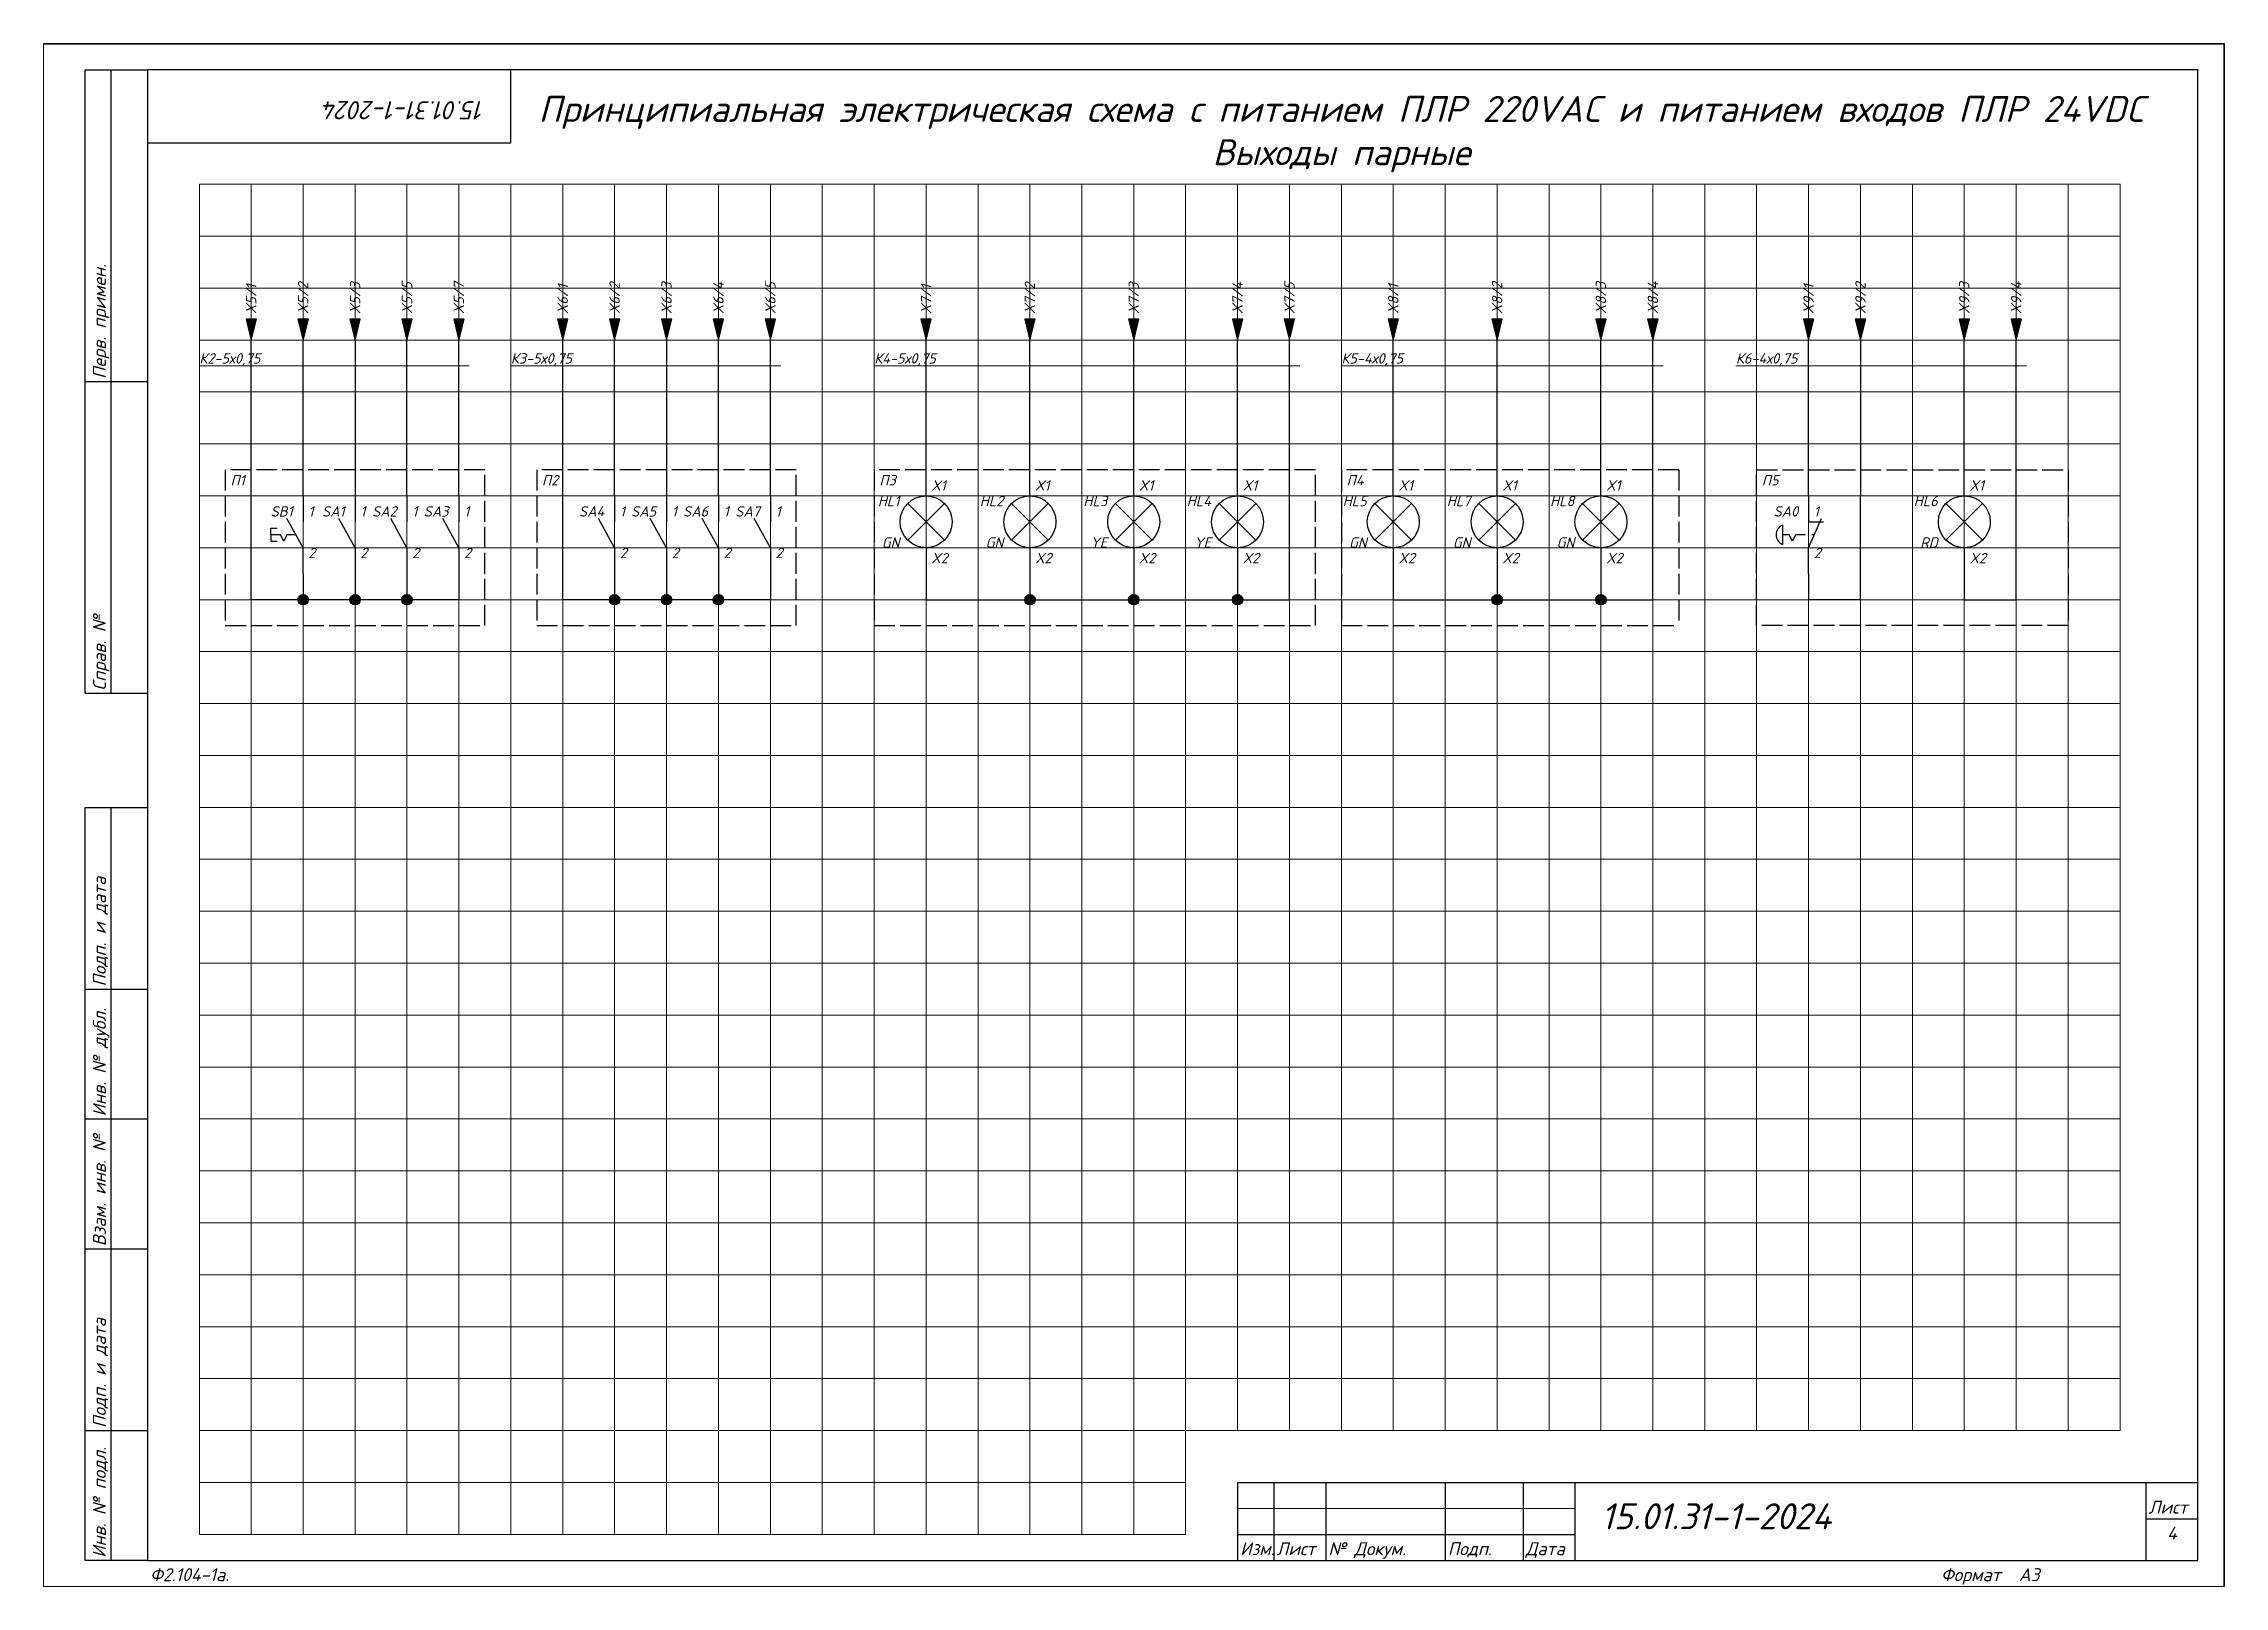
# Paper-space layout 'Эл4 (3)' of a CAD drawing. Header units: millimetres. Extents: x 0 to 420, y 0 to 297.
# The model-space entities are those that its viewports show. They can reach past a viewport. Long polylines and large blocks are cut down to what shows.
import ezdxf
from ezdxf.enums import TextEntityAlignment as Align

# ---------------------------------------------------------------- set-up
doc = ezdxf.new("R2010")
doc.units = ezdxf.units.MM
doc.linetypes.add('Ш4х1_Гост_ЕСКД', pattern=[5, 4, -1])
for name, color, linetype, lineweight in [('4', 4, 'Continuous', 15), ('Основная', 7, 'Continuous', 30), ('Тонкая для кабелей', 7, 'Continuous', 15), ('Штриховая', 7, 'Ш4х1_Гост_ЕСКД', 30)]:
    doc.layers.add(name, color=color, linetype=linetype, lineweight=lineweight)
doc.layers.add('Привязки', color=2, linetype='Continuous', lineweight=0, plot=False, transparency=0.8)
doc.layers.add('рамка', color=253, linetype='Continuous', lineweight=5, transparency=0.8)
doc.styles.add('текст', font='isocpeui.ttf')

psp = doc.layouts.new('Эл4 (3)')

msp = doc.modelspace()

# ---------------------------------------------------------------- texts
at = {"layer": 'Основная', "style": 'текст'}
for s, width, heights, insert, char_height, attachment_point in [('Принципиальная электрическая схема с питанием ПЛР 220VAC и питанием входов ПЛР 24VDC\\PВыходы парные', 333.9398066, [15.99579], (12450.0001, 586.99998), 5, 2), ('X1', 3, [0], (12371, 511), 2, 7), ('X1', 3, [0], (12391, 511), 2, 7), ('X1', 3, [0], (12411, 511), 2, 7), ('X1', 3, [0], (12431, 511), 2, 7), ('X1', 3, [0], (12461, 511), 2, 7), ('X1', 3, [0], (12481, 511), 2, 7), ('X1', 3, [0], (12501, 511), 2, 7), ('X1', 3, [0], (12571, 511), 2, 7), ('1', 3, [0], (12251, 506), 2, 7), ('1', 3, [0], (12261, 506), 2, 7), ('1', 3, [0], (12271, 506), 2, 7), ('1', 3, [0], (12281, 506), 2, 7), ('1', 3, [0], (12311, 506), 2, 7), ('1', 3, [0], (12321, 506), 2, 7), ('1', 3, [0], (12331, 506), 2, 7), ('1', 3, [0], (12341, 506), 2, 7), ('1', 3, [0], (12541, 506), 2, 7), ('2', 3, [0], (12251, 498), 2, 7), ('2', 3, [0], (12261, 498), 2, 7), ('2', 3, [0], (12271, 498), 2, 7), ('2', 3, [0], (12281, 498), 2, 7), ('2', 3, [0], (12311, 498), 2, 7), ('2', 3, [0], (12321, 498), 2, 7), ('2', 3, [0], (12331, 498), 2, 7), ('2', 3, [0], (12341, 498), 2, 7), ('2', 3, [0], (12541, 498), 2, 7), ('X2', 3, [0], (12371, 497), 2, 7), ('X2', 3, [0], (12391, 497), 2, 7), ('X2', 3, [0], (12411, 497), 2, 7), ('X2', 3, [0], (12431, 497), 2, 7), ('X2', 3, [0], (12461, 497), 2, 7), ('X2', 3, [0], (12481, 497), 2, 7), ('X2', 3, [0], (12501, 497), 2, 7), ('X2', 3, [0], (12571, 497), 2, 7)]:
    msp.add_mtext_dynamic_manual_height_columns(s, width=width, gutter_width=200, heights=heights, dxfattribs=dict(at, insert=insert, char_height=char_height, attachment_point=attachment_point))
at = {"layer": 'Основная', "char_height": 2, "attachment_point": 1, "rotation": 90, "style": 'текст'}
for s, insert in [('X5/1', (12239, 545)), ('X5/2', (12249, 545)), ('X5/3', (12259, 545)), ('X5/5', (12269, 545)), ('X5/7', (12279, 545)), ('X6/1', (12299, 545)), ('X6/2', (12309, 545)), ('X6/3', (12319, 545)), ('X6/4', (12329, 545)), ('X6/5', (12339, 545)), ('X7/1', (12369, 545)), ('X7/2', (12389, 545)), ('X7/3', (12409, 545)), ('X7/4', (12429, 545)), ('X7/5', (12439, 545)), ('X8/1', (12459, 545)), ('X8/2', (12479, 545)), ('X8/3', (12499, 545)), ('X8/4', (12509, 545)), ('X9/1', (12539, 545)), ('X9/2', (12549, 545)), ('X9/3', (12569, 545)), ('X9/4', (12579, 545))]:
    msp.add_mtext_dynamic_manual_height_columns(s, width=5.8793103, gutter_width=200, heights=[0], dxfattribs=dict(at, insert=insert))
at = {"layer": 'Основная', "char_height": 2, "width": 3.8793103, "style": 'текст'}
for s, insert, attachment_point in [('П1', (12236, 512), 7), ('П2', (12296, 512), 7), ('П3', (12361, 512), 7), ('П4', (12451, 512), 7), ('П5', (12531, 512), 7), ('HL1', (12364.87931, 508), 9), ('HL2', (12384.87931, 508), 9), ('HL3', (12404.87931, 508), 9), ('HL4', (12424.87931, 508), 9), ('HL5', (12454.87931, 508), 9), ('HL7', (12474.87931, 508), 9), ('HL8', (12494.87931, 508), 9), ('HL6', (12564.87931, 508), 9), ('SB1', (12248, 506), 9), ('SА1', (12258, 506), 9), ('SА2', (12268, 506), 9), ('SА3', (12278, 506), 9), ('SА4', (12308, 506), 9), ('SА5', (12318, 506), 9), ('SА6', (12328, 506), 9), ('SА7', (12338, 506), 9), ('SА0', (12538, 506), 9), ('GN', (12364.87931, 500), 9), ('GN', (12384.87931, 500), 9), ('YE', (12404.87931, 500), 9), ('YE', (12424.87931, 500), 9), ('GN', (12454.87931, 500), 9), ('GN', (12474.87931, 500), 9), ('GN', (12494.87931, 500), 9), ('RD', (12564.87931, 500), 9)]:
    msp.add_mtext(s, dxfattribs=dict(at, insert=insert, attachment_point=attachment_point))
at = {"layer": 'Тонкая для кабелей', "char_height": 2, "attachment_point": 7, "style": 'текст'}
for s, insert in [('К2-5х0,75', (12230, 535)), ('К3-5х0,75', (12290, 535)), ('К4-5х0,75', (12360, 535)), ('К5-4х0,75', (12450, 535)), ('К6-4х0,75', (12526, 535))]:
    msp.add_mtext_dynamic_manual_height_columns(s, width=15.2567603, gutter_width=200, heights=[0], dxfattribs=dict(at, insert=insert))

# ---------------------------------------------------------------- blocks, each defined once
blk = doc.blocks.new('*U110')
for p, q in [((8, 232), (8, 292)), ((8, 292), (20, 292)), ((13, 232), (13, 292)), ((90, 292), (90, 292)), ((90, 292), (90, 292)), ((90, 278), (90, 292)), ((90, 292), (90, 292)), ((90, 292), (90, 292)), ((90, 292), (90, 292)), ((20, 278), (90, 278)), ((8, 232), (20, 232)), ((8, 172), (8, 232)), ((13, 172), (13, 232)), ((8, 172), (20, 172)), ((8, 115), (8, 150)), ((8, 150), (20, 150)), ((13, 115), (13, 150)), ((8, 90), (8, 115)), ((8, 115), (20, 115)), ((13, 90), (13, 115)), ((8, 65), (8, 90)), ((8, 90), (20, 90)), ((13, 65), (13, 90)), ((8, 30), (8, 65)), ((8, 65), (20, 65)), ((13, 30), (13, 65)), ((8, 5), (8, 30)), ((8, 30), (20, 30)), ((13, 5), (13, 30)), ((230, 20), (415, 20)), ((230, 20), (230, 5)), ((237, 20), (237, 5)), ((247, 20), (247, 5)), ((270, 20), (270, 5)), ((285, 20), (285, 5)), ((295, 20), (295, 5)), ((405, 20), (405, 5)), ((415, 20), (415, 20)), ((415, 20), (415, 20)), ((405, 13), (415, 13)), ((230, 10), (295, 10)), ((20, 5), (8, 5)), ((230, 5), (295, 5)), ((415, 5), (415, 5)), ((415, 5), (415, 5)), ((415, 5), (415, 5)), ((415, 5), (415, 5)), ((415, 5), (415, 5)), ((415, 5), (415, 5)), ((415, 5), (415, 5))]:
    blk.add_line(p, q)
blk.add_lwpolyline([(20, 5), (415, 5), (415, 292), (20, 292)], close=True)
at = {"layer": '4'}
for p, q in [((230, 15), (295, 15)), ((415, 5), (415, 5)), ((415, 5), (415, 5)), ((415, 5), (415, 5)), ((415, 5), (415, 5)), ((415, 5), (415, 5)), ((415, 5), (415, 5)), ((415, 5), (415, 5)), ((415, 5), (415, 5)), ((415, 5), (415, 5))]:
    blk.add_line(p, q, dxfattribs=at)
at = {"layer": 'Привязки'}
blk.add_lwpolyline([(0, 0), (420, 0), (420, 297), (0, 297)], close=True, dxfattribs=at)
at = {"layer": 'рамка'}
blk.add_lwpolyline([(0, 297), (420, 297), (420, 0), (0, 0)], close=True, dxfattribs=at)
at = {"style": 'текст'}
for s, p in [('Перв. примен.', (12, 232.5)), ('Справ. №', (12, 172.5)), ('Подп. и дата', (12, 115.5)), ('Инв. № дубл.', (12, 90.5)), ('Взам. инв. №', (12, 65.5)), ('Подп. и дата', (12, 30.5)), ('Инв. № подл.', (12, 5.5))]:
    blk.add_text(s, height=2.5, rotation=90, dxfattribs=at).set_placement(p)
for s, height, p in [('Лист', 2.5, (405.5, 14)), ('Изм.', 2.5, (230.5, 6)), ('Лист', 2.5, (237.5, 6)), ('№ Докум.', 2.5, (247.5, 6)), ('Подп.', 2.5, (270.5, 6)), ('Дата', 2.5, (285.5, 6)), ('Ф2.104-1.', 0.005, (20, 4.99)), ('Разраб.', 0.0000135, (415, 5)), ('Пров.', 0.0000135, (415, 5)), ('Т.контр.', 0.0000135, (415, 5)), ('Н.контр.', 0.0000135, (415, 5)), ('Утв.', 0.0000135, (415, 5)), ('Лит.', 0.0000135, (415, 5)), ('Масса', 0.0000135, (415, 5)), ('Масштаб', 0.0000135, (415, 5)), ('Листов', 0.0000135, (415, 5)), ('Ф2.104-1а.', 2.5, (20.5, 1)), ('Формат', 2.5, (365.5, 1)), ('А3', 2.5, (380.5, 1)), ('А4', 0.025, (419.61, 0.01)), ('А2', 0.00833, (419.87, 0)), ('А1', 0.00625, (419.9, 0)), ('А0', 0.005, (419.92, 0))]:
    blk.add_text(s, height=height, dxfattribs=at).set_placement(p)
for tag, p, height in [('12', (90, 292), 0.00000373), ('13', (90, 292), 0.00000373), ('27', (90, 292), 0.00000522), ('29', (105, 249), 3.5), ('ИЗМ2', (230.5, 16), 2.5), ('ЛИСТИЗМ2', (237.5, 16), 2.5), ('№ДОКУМИЗМ2', (247.5, 16), 2.5), ('28', (415, 20), 0.0000438), ('ИЗМ1', (230.5, 11), 2.5), ('ЛИСТИЗМ1', (237.5, 11), 2.5), ('№ДОКУМИЗМ1', (247.5, 11), 2.5), ('ПОДПИЗМ1', (270.5, 11), 2.5), ('ДАТАИЗМ1', (285.5, 11), 2.5), ('ДАТАНКОНТР', (285.5, 11), 2.5), ('ОБОЗНАЧЕНИЕ', (300, 11), 5), ('ДАТАУТВ', (285.5, 6), 2.5), ('РАЗРАБ', (415, 5), 0.0000135), ('ЛИСТОВ', (415, 5), 0.0000135), ('ПРОВ', (415, 5), 0.0000135), ('ТКОНТР', (415, 5), 0.0000135), ('НКОНТР', (415, 5), 0.0000135), ('УТВ', (415, 5), 0.0000135), ('10', (415, 5), 0.0000135), ('11', (415, 5), 0.0000135), ('ПОДПИЗМ2', (415, 5), 0.0000135), ('ДАТАИЗМ2', (415, 5), 0.0000135), ('ИЗМ3', (415, 5), 0.0000135), ('ЛИСТИЗМ3', (415, 5), 0.0000135), ('№ДОКУМИЗМ3', (415, 5), 0.0000135), ('ПОДПИЗМ3', (415, 5), 0.0000135), ('ДАТАИЗМ3', (415, 5), 0.0000135), ('ИЗМ4', (415, 5), 0.0000135), ('ЛИСТИЗМ4', (415, 5), 0.0000135), ('№ДОКУМИЗМ4', (415, 5), 0.0000135), ('ПОДПИЗМ4', (415, 5), 0.0000135), ('ДАТАИЗМ4', (415, 5), 0.0000135), ('ДАТАРАЗРАБ', (415, 5), 0.0000135), ('ДАТАПРОВ', (415, 5), 0.0000135), ('ДАТАТКОНТР', (415, 5), 0.0000135)]:
    blk.add_attdef(tag, p, '', height=height, dxfattribs=at)
for tag, p, height, rotation in [('ОБОЗНАЧЕНИЕ-ВЕРХ', (85, 286), 3.5, 180), ('ПРИМЕНЯЕМОСТЬ', (19, 232.5), 2.5, 90), ('СПРАВ№', (19, 172.5), 2.5, 90), ('ДАТАУЧЁТАДУБЛ', (19, 115.5), 2.5, 90), ('ИНВ№ДУБЛ', (19, 90.5), 2.5, 90), ('ВЗАМИНВ№', (19, 65.5), 2.5, 90), ('ДАТАУЧЁТА', (19, 30.5), 2.5, 90), ('ИНВ№ПОДЛ', (19, 5.5), 2.5, 90)]:
    blk.add_attdef(tag, p, '', height=height, rotation=rotation, dxfattribs=at)
blk.add_attdef('30', text='', height=5, dxfattribs=at).set_placement((355, 34), align=Align.MIDDLE)
for tag, height, p in [('ЛИСТ', 2.5, (410, 9)), ('НАИМЕНОВАНИЕ1', 0.000027, (415, 5)), ('НАИМЕНОВАНИЕ2', 0.0000189, (415, 5)), ('НАИМЕНОВАНИЕ3', 0.0000189, (415, 5)), ('НАИМЕНОВАНИЕ4', 0.0000135, (415, 5)), ('МАССА', 0.0000189, (415, 5)), ('МАСШТАБ', 0.0000189, (415, 5)), ('МАТЕРИАЛ1', 0.0000135, (415, 5)), ('МАТЕРИАЛ2', 0.0000135, (415, 5)), ('МАТЕРИАЛ3', 0.0000135, (415, 5)), ('ПРЕДПРИЯТИЕ1', 0.0000189, (415, 5)), ('ПРЕДПРИЯТИЕ2', 0.0000189, (415, 5)), ('ПРЕДПРИЯТИЕ3', 0.0000189, (415, 5))]:
    blk.add_attdef(tag, text='', height=height, dxfattribs=at).set_placement(p, align=Align.CENTER)
for tag in ['ЛИТЕРА', 'ЛИТЕРА2', 'ЛИТЕРА3']:
    blk.add_attdef(tag, text='', height=0.0000135, dxfattribs=at).set_placement((415, 5), align=Align.RIGHT)
for tag in ['ИНДЕКС', 'ИНДЕКС2', 'ИНДЕКС3']:
    blk.add_attdef(tag, text='', height=0.0000135, dxfattribs=at).set_placement((415, 5), align=Align.TOP_LEFT)

# ---------------------------------------------------------------- hatches: boundary and pattern name
at = {"layer": 'Основная'}
h = msp.add_hatch(color=256, dxfattribs=at)
h.dxf.hatch_style = 1
h.paths.add_polyline_path([(12240, 540), (12241, 544), (12240, 544)])
h.paths.add_polyline_path([(12240, 540), (12240, 544), (12239, 544)])
h = msp.add_hatch(color=256, dxfattribs=at)
h.dxf.hatch_style = 1
h.paths.add_polyline_path([(12250, 540), (12251, 544), (12250, 544)])
h.paths.add_polyline_path([(12250, 540), (12250, 544), (12249, 544)])
h = msp.add_hatch(color=256, dxfattribs=at)
h.dxf.hatch_style = 1
h.paths.add_polyline_path([(12260, 540), (12261, 544), (12260, 544)])
h.paths.add_polyline_path([(12260, 540), (12260, 544), (12259, 544)])
h = msp.add_hatch(color=256, dxfattribs=at)
h.dxf.hatch_style = 1
h.paths.add_polyline_path([(12270, 540), (12271, 544), (12270, 544)])
h.paths.add_polyline_path([(12270, 540), (12270, 544), (12269, 544)])
h = msp.add_hatch(color=256, dxfattribs=at)
h.dxf.hatch_style = 1
h.paths.add_polyline_path([(12280, 540), (12281, 544), (12280, 544)])
h.paths.add_polyline_path([(12280, 540), (12280, 544), (12279, 544)])
h = msp.add_hatch(color=256, dxfattribs=at)
h.dxf.hatch_style = 1
h.paths.add_polyline_path([(12300, 540), (12301, 544), (12300, 544)])
h.paths.add_polyline_path([(12300, 540), (12300, 544), (12299, 544)])
h = msp.add_hatch(color=256, dxfattribs=at)
h.dxf.hatch_style = 1
h.paths.add_polyline_path([(12310, 540), (12311, 544), (12310, 544)])
h.paths.add_polyline_path([(12310, 540), (12310, 544), (12309, 544)])
h = msp.add_hatch(color=256, dxfattribs=at)
h.dxf.hatch_style = 1
h.paths.add_polyline_path([(12320, 540), (12321, 544), (12320, 544)])
h.paths.add_polyline_path([(12320, 540), (12320, 544), (12319, 544)])
h = msp.add_hatch(color=256, dxfattribs=at)
h.dxf.hatch_style = 1
h.paths.add_polyline_path([(12330, 540), (12331, 544), (12330, 544)])
h.paths.add_polyline_path([(12330, 540), (12330, 544), (12329, 544)])
h = msp.add_hatch(color=256, dxfattribs=at)
h.dxf.hatch_style = 1
h.paths.add_polyline_path([(12340, 540), (12341, 544), (12340, 544)])
h.paths.add_polyline_path([(12340, 540), (12340, 544), (12339, 544)])
h = msp.add_hatch(color=256, dxfattribs=at)
h.dxf.hatch_style = 1
h.paths.add_polyline_path([(12370, 540), (12371, 544), (12370, 544)])
h.paths.add_polyline_path([(12370, 540), (12370, 544), (12369, 544)])
h = msp.add_hatch(color=256, dxfattribs=at)
h.dxf.hatch_style = 1
h.paths.add_polyline_path([(12390, 540), (12391, 544), (12390, 544)])
h.paths.add_polyline_path([(12390, 540), (12390, 544), (12389, 544)])
h = msp.add_hatch(color=256, dxfattribs=at)
h.dxf.hatch_style = 1
h.paths.add_polyline_path([(12410, 540), (12411, 544), (12410, 544)])
h.paths.add_polyline_path([(12410, 540), (12410, 544), (12409, 544)])
h = msp.add_hatch(color=256, dxfattribs=at)
h.dxf.hatch_style = 1
h.paths.add_polyline_path([(12430, 540), (12431, 544), (12430, 544)])
h.paths.add_polyline_path([(12430, 540), (12430, 544), (12429, 544)])
h = msp.add_hatch(color=256, dxfattribs=at)
h.dxf.hatch_style = 1
h.paths.add_polyline_path([(12440, 540), (12441, 544), (12440, 544)])
h.paths.add_polyline_path([(12440, 540), (12440, 544), (12439, 544)])
h = msp.add_hatch(color=256, dxfattribs=at)
h.dxf.hatch_style = 1
h.paths.add_polyline_path([(12460, 540), (12461, 544), (12460, 544)])
h.paths.add_polyline_path([(12460, 540), (12460, 544), (12459, 544)])
h = msp.add_hatch(color=256, dxfattribs=at)
h.dxf.hatch_style = 1
h.paths.add_polyline_path([(12480, 540), (12481, 544), (12480, 544)])
h.paths.add_polyline_path([(12480, 540), (12480, 544), (12479, 544)])
h = msp.add_hatch(color=256, dxfattribs=at)
h.dxf.hatch_style = 1
h.paths.add_polyline_path([(12500, 540), (12501, 544), (12500, 544)])
h.paths.add_polyline_path([(12500, 540), (12500, 544), (12499, 544)])
h = msp.add_hatch(color=256, dxfattribs=at)
h.dxf.hatch_style = 1
h.paths.add_polyline_path([(12510, 540), (12511, 544), (12510, 544)])
h.paths.add_polyline_path([(12510, 540), (12510, 544), (12509, 544)])
h = msp.add_hatch(color=256, dxfattribs=at)
h.dxf.hatch_style = 1
h.paths.add_polyline_path([(12540, 540), (12541, 544), (12540, 544)])
h.paths.add_polyline_path([(12540, 540), (12540, 544), (12539, 544)])
h = msp.add_hatch(color=256, dxfattribs=at)
h.dxf.hatch_style = 1
h.paths.add_polyline_path([(12550, 540), (12551, 544), (12550, 544)])
h.paths.add_polyline_path([(12550, 540), (12550, 544), (12549, 544)])
h = msp.add_hatch(color=256, dxfattribs=at)
h.dxf.hatch_style = 1
h.paths.add_polyline_path([(12570, 540), (12571, 544), (12570, 544)])
h.paths.add_polyline_path([(12570, 540), (12570, 544), (12569, 544)])
h = msp.add_hatch(color=256, dxfattribs=at)
h.dxf.hatch_style = 1
h.paths.add_polyline_path([(12580, 540), (12581, 544), (12580, 544)])
h.paths.add_polyline_path([(12580, 540), (12580, 544), (12579, 544)])
h = msp.add_hatch(color=256, dxfattribs=at)
h.dxf.hatch_style = 1
h.paths.add_polyline_path([(12250, 490), (12250, 491, 0.414213562), (12249, 490)])
h.paths.add_polyline_path([(12251, 490, 0.414213562), (12250, 491), (12250, 490)])
h.paths.add_polyline_path([(12249, 490, 0.414213562), (12250, 489), (12250, 490)])
h.paths.add_polyline_path([(12250, 490), (12250, 489, 0.414213562), (12251, 490)])
h = msp.add_hatch(color=256, dxfattribs=at)
h.dxf.hatch_style = 1
h.paths.add_polyline_path([(12260, 490), (12260, 491, 0.414213562), (12259, 490)])
h.paths.add_polyline_path([(12261, 490, 0.414213562), (12260, 491), (12260, 490)])
h.paths.add_polyline_path([(12259, 490, 0.414213562), (12260, 489), (12260, 490)])
h.paths.add_polyline_path([(12260, 490), (12260, 489, 0.414213562), (12261, 490)])
h = msp.add_hatch(color=256, dxfattribs=at)
h.dxf.hatch_style = 1
h.paths.add_polyline_path([(12270, 490), (12270, 491, 0.414213562), (12269, 490)])
h.paths.add_polyline_path([(12271, 490, 0.414213562), (12270, 491), (12270, 490)])
h.paths.add_polyline_path([(12269, 490, 0.414213562), (12270, 489), (12270, 490)])
h.paths.add_polyline_path([(12270, 490), (12270, 489, 0.414213562), (12271, 490)])
h = msp.add_hatch(color=256, dxfattribs=at)
h.dxf.hatch_style = 1
h.paths.add_polyline_path([(12310, 490), (12310, 491, 0.414213562), (12309, 490)])
h.paths.add_polyline_path([(12311, 490, 0.414213562), (12310, 491), (12310, 490)])
h.paths.add_polyline_path([(12309, 490, 0.414213562), (12310, 489), (12310, 490)])
h.paths.add_polyline_path([(12310, 490), (12310, 489, 0.414213562), (12311, 490)])
h = msp.add_hatch(color=256, dxfattribs=at)
h.dxf.hatch_style = 1
h.paths.add_polyline_path([(12320, 490), (12320, 491, 0.414213562), (12319, 490)])
h.paths.add_polyline_path([(12321, 490, 0.414213562), (12320, 491), (12320, 490)])
h.paths.add_polyline_path([(12319, 490, 0.414213562), (12320, 489), (12320, 490)])
h.paths.add_polyline_path([(12320, 490), (12320, 489, 0.414213562), (12321, 490)])
h = msp.add_hatch(color=256, dxfattribs=at)
h.dxf.hatch_style = 1
h.paths.add_polyline_path([(12330, 490), (12330, 491, 0.414213562), (12329, 490)])
h.paths.add_polyline_path([(12331, 490, 0.414213562), (12330, 491), (12330, 490)])
h.paths.add_polyline_path([(12329, 490, 0.414213562), (12330, 489), (12330, 490)])
h.paths.add_polyline_path([(12330, 490), (12330, 489, 0.414213562), (12331, 490)])
h = msp.add_hatch(color=256, dxfattribs=at)
h.dxf.hatch_style = 1
h.paths.add_polyline_path([(12390, 490), (12390, 491, 0.414213562), (12389, 490)])
h.paths.add_polyline_path([(12391, 490, 0.414213562), (12390, 491), (12390, 490)])
h.paths.add_polyline_path([(12389, 490, 0.414213562), (12390, 489), (12390, 490)])
h.paths.add_polyline_path([(12390, 490), (12390, 489, 0.414213562), (12391, 490)])
h = msp.add_hatch(color=256, dxfattribs=at)
h.dxf.hatch_style = 1
h.paths.add_polyline_path([(12410, 490), (12410, 491, 0.414213562), (12409, 490)])
h.paths.add_polyline_path([(12411, 490, 0.414213562), (12410, 491), (12410, 490)])
h.paths.add_polyline_path([(12409, 490, 0.414213562), (12410, 489), (12410, 490)])
h.paths.add_polyline_path([(12410, 490), (12410, 489, 0.414213562), (12411, 490)])
h = msp.add_hatch(color=256, dxfattribs=at)
h.dxf.hatch_style = 1
h.paths.add_polyline_path([(12430, 490), (12430, 491, 0.414213562), (12429, 490)])
h.paths.add_polyline_path([(12431, 490, 0.414213562), (12430, 491), (12430, 490)])
h.paths.add_polyline_path([(12429, 490, 0.414213562), (12430, 489), (12430, 490)])
h.paths.add_polyline_path([(12430, 490), (12430, 489, 0.414213562), (12431, 490)])
h = msp.add_hatch(color=256, dxfattribs=at)
h.dxf.hatch_style = 1
h.paths.add_polyline_path([(12480, 490), (12480, 491, 0.414213562), (12479, 490)])
h.paths.add_polyline_path([(12481, 490, 0.414213562), (12480, 491), (12480, 490)])
h.paths.add_polyline_path([(12479, 490, 0.414213562), (12480, 489), (12480, 490)])
h.paths.add_polyline_path([(12480, 490), (12480, 489, 0.414213562), (12481, 490)])
h = msp.add_hatch(color=256, dxfattribs=at)
h.dxf.hatch_style = 1
h.paths.add_polyline_path([(12500, 490), (12500, 491, 0.414213562), (12499, 490)])
h.paths.add_polyline_path([(12501, 490, 0.414213562), (12500, 491), (12500, 490)])
h.paths.add_polyline_path([(12499, 490, 0.414213562), (12500, 489), (12500, 490)])
h.paths.add_polyline_path([(12500, 490), (12500, 489, 0.414213562), (12501, 490)])

# ---------------------------------------------------------------- linework, layer by layer
for p, q in [((12239, 544), (12240, 540)), ((12241, 544), (12239, 544)), ((12240, 540), (12241, 544)), ((12249, 544), (12250, 540)), ((12251, 544), (12249, 544)), ((12250, 540), (12251, 544)), ((12259, 544), (12260, 540)), ((12261, 544), (12259, 544)), ((12260, 540), (12261, 544)), ((12269, 544), (12270, 540)), ((12271, 544), (12269, 544)), ((12270, 540), (12271, 544)), ((12279, 544), (12280, 540)), ((12281, 544), (12279, 544)), ((12280, 540), (12281, 544)), ((12299, 544), (12300, 540)), ((12301, 544), (12299, 544)), ((12300, 540), (12301, 544)), ((12309, 544), (12310, 540)), ((12311, 544), (12309, 544)), ((12310, 540), (12311, 544)), ((12319, 544), (12320, 540)), ((12321, 544), (12319, 544)), ((12320, 540), (12321, 544)), ((12329, 544), (12330, 540)), ((12331, 544), (12329, 544)), ((12330, 540), (12331, 544)), ((12339, 544), (12340, 540)), ((12341, 544), (12339, 544)), ((12340, 540), (12341, 544)), ((12369, 544), (12370, 540)), ((12371, 544), (12369, 544)), ((12370, 540), (12371, 544)), ((12389, 544), (12390, 540)), ((12391, 544), (12389, 544)), ((12390, 540), (12391, 544)), ((12409, 544), (12410, 540)), ((12411, 544), (12409, 544)), ((12410, 540), (12411, 544)), ((12429, 544), (12430, 540)), ((12431, 544), (12429, 544)), ((12430, 540), (12431, 544)), ((12439, 544), (12440, 540)), ((12441, 544), (12439, 544)), ((12440, 540), (12441, 544)), ((12459, 544), (12460, 540)), ((12461, 544), (12459, 544)), ((12460, 540), (12461, 544)), ((12479, 544), (12480, 540)), ((12481, 544), (12479, 544)), ((12480, 540), (12481, 544)), ((12499, 544), (12500, 540)), ((12501, 544), (12499, 544)), ((12500, 540), (12501, 544)), ((12509, 544), (12510, 540)), ((12511, 544), (12509, 544)), ((12510, 540), (12511, 544)), ((12539, 544), (12540, 540)), ((12541, 544), (12539, 544)), ((12540, 540), (12541, 544)), ((12549, 544), (12550, 540)), ((12551, 544), (12549, 544)), ((12550, 540), (12551, 544)), ((12569, 544), (12570, 540)), ((12571, 544), (12569, 544)), ((12570, 540), (12571, 544)), ((12579, 544), (12580, 540)), ((12581, 544), (12579, 544)), ((12580, 540), (12581, 544)), ((12240, 490), (12240, 540)), ((12250, 535), (12250, 540)), ((12260, 540), (12260, 510)), ((12270, 510), (12270, 540)), ((12280, 535), (12280, 540)), ((12300, 490), (12300, 540)), ((12310, 535), (12310, 540)), ((12320, 540), (12320, 510)), ((12330, 510), (12330, 540)), ((12340, 535), (12340, 540)), ((12370, 510), (12370, 540)), ((12390, 510), (12390, 540)), ((12410, 510), (12410, 540)), ((12430, 510), (12430, 540)), ((12440, 520), (12440, 540)), ((12460, 510), (12460, 540)), ((12480, 510), (12480, 540)), ((12500, 510), (12500, 540)), ((12510, 520), (12510, 540)), ((12540, 535), (12540, 540)), ((12550, 540), (12550, 510)), ((12570, 535), (12570, 540)), ((12580, 510), (12580, 540)), ((12250, 530), (12250, 535)), ((12280, 530), (12280, 535)), ((12310, 530), (12310, 535)), ((12340, 530), (12340, 535)), ((12540, 530), (12540, 535)), ((12570, 530), (12570, 535)), ((12250, 510), (12250, 530)), ((12280, 510), (12280, 530)), ((12310, 510), (12310, 530)), ((12340, 510), (12340, 530)), ((12540, 510), (12540, 530)), ((12570, 510), (12570, 530)), ((12440, 490), (12440, 520)), ((12510, 490), (12510, 520)), ((12250, 510), (12250, 505)), ((12260, 510), (12260, 505)), ((12270, 510), (12270, 505)), ((12280, 510), (12280, 505)), ((12310, 510), (12310, 505)), ((12320, 510), (12320, 505)), ((12330, 510), (12330, 505)), ((12340, 510), (12340, 505)), ((12366.46447, 508.53553), (12373.53553, 501.46447)), ((12366.46447, 501.46447), (12373.53553, 508.53553)), ((12386.46447, 508.53553), (12393.53553, 501.46447)), ((12386.46447, 501.46447), (12393.53553, 508.53553)), ((12406.46447, 508.53553), (12413.53553, 501.46447)), ((12406.46447, 501.46447), (12413.53553, 508.53553)), ((12426.46447, 508.53553), (12433.53553, 501.46447)), ((12426.46447, 501.46447), (12433.53553, 508.53553)), ((12456.46447, 508.53553), (12463.53553, 501.46447)), ((12456.46447, 501.46447), (12463.53553, 508.53553)), ((12476.46447, 508.53553), (12483.53553, 501.46447)), ((12476.46447, 501.46447), (12483.53553, 508.53553)), ((12496.46447, 508.53553), (12503.53553, 501.46447)), ((12496.46447, 501.46447), (12503.53553, 508.53553)), ((12540, 510), (12540, 505)), ((12550, 490), (12550, 510)), ((12566.46447, 508.53553), (12573.53553, 501.46447)), ((12566.46447, 501.46447), (12573.53553, 508.53553)), ((12580, 490), (12580, 510)), ((12250, 500), (12246.875, 505.625)), ((12260, 500), (12256.875, 505.625)), ((12270, 500), (12266.875, 505.625)), ((12280, 500), (12276.875, 505.625)), ((12310, 500), (12306.875, 505.625)), ((12320, 500), (12316.875, 505.625)), ((12330, 500), (12326.875, 505.625)), ((12340, 500), (12336.875, 505.625)), ((12535, 504.375), (12535, 500.625)), ((12540, 500), (12542.5, 505.625)), ((12540, 505), (12542.8678, 505)), ((12243.75, 503.75), (12245, 503.75)), ((12243.75, 502.5), (12243.75, 503.75)), ((12245.625, 502.5), (12243.75, 502.5)), ((12243.75, 502.5), (12243.75, 501.25)), ((12243.75, 501.25), (12245, 501.25)), ((12246.25, 501.25), (12245.625, 502.5)), ((12246.875, 502.5), (12246.25, 501.25)), ((12248.61111, 502.5), (12246.875, 502.5)), ((12250, 495), (12250, 500)), ((12260, 500), (12260, 495)), ((12270, 500), (12270, 495)), ((12280, 500), (12280, 495)), ((12310, 500), (12310, 495)), ((12320, 500), (12320, 495)), ((12330, 500), (12330, 495)), ((12340, 500), (12340, 495)), ((12370, 500), (12370, 495)), ((12390, 500), (12390, 495)), ((12410, 500), (12410, 495)), ((12430, 500), (12430, 495)), ((12460, 500), (12460, 495)), ((12480, 500), (12480, 495)), ((12500, 500), (12500, 495)), ((12536.25, 502.5), (12535, 502.5)), ((12536.875, 501.25), (12536.25, 502.5)), ((12537.5, 502.5), (12536.875, 501.25)), ((12539.375, 502.5), (12537.5, 502.5)), ((12540, 495), (12540, 500)), ((12541.11111, 502.5), (12540.625, 502.5)), ((12570, 500), (12570, 495)), ((12250, 495), (12250, 490)), ((12260, 495), (12260, 490)), ((12270, 495), (12270, 490)), ((12280, 495), (12280, 490)), ((12310, 495), (12310, 490)), ((12320, 495), (12320, 490)), ((12330, 495), (12330, 490)), ((12340, 495), (12340, 490)), ((12370, 495), (12370, 490)), ((12390, 495), (12390, 490)), ((12410, 495), (12410, 490)), ((12430, 495), (12430, 490)), ((12460, 495), (12460, 490)), ((12480, 495), (12480, 490)), ((12500, 495), (12500, 490)), ((12540, 495), (12540, 490)), ((12570, 495), (12570, 490)), ((12280, 490), (12240, 490)), ((12340, 490), (12300, 490)), ((12370, 490), (12440, 490)), ((12460, 490), (12510, 490)), ((12550, 490), (12540, 490)), ((12570, 490), (12580, 490))]:
    msp.add_line(p, q, dxfattribs=at)
for centre, radius in [((12370, 505), 5), ((12390, 505), 5), ((12410, 505), 5), ((12430, 505), 5), ((12460, 505), 5), ((12480, 505), 5), ((12500, 505), 5), ((12570, 505), 5), ((12250, 490), 1), ((12260, 490), 1), ((12270, 490), 1), ((12310, 490), 1), ((12320, 490), 1), ((12330, 490), 1), ((12390, 490), 1), ((12410, 490), 1), ((12430, 490), 1), ((12480, 490), 1), ((12500, 490), 1)]:
    msp.add_circle(centre, radius, dxfattribs=at)
msp.add_arc((12535.78125, 502.5), 2.03125, 112.6198649, 247.3801351, dxfattribs=at)
at = {"layer": 'Привязки'}
for p, q in [((12230, 570), (12600, 570)), ((12230, 310), (12230, 570)), ((12240, 570), (12240, 310)), ((12250, 570), (12250, 310)), ((12260, 570), (12260, 310)), ((12270, 570), (12270, 310)), ((12280, 570), (12280, 310)), ((12290, 570), (12290, 310)), ((12300, 570), (12300, 310)), ((12310, 570), (12310, 310)), ((12320, 570), (12320, 310)), ((12330, 570), (12330, 310)), ((12340, 570), (12340, 310)), ((12350, 570), (12350, 310)), ((12360, 570), (12360, 310)), ((12370, 570), (12370, 310)), ((12380, 570), (12380, 310)), ((12390, 570), (12390, 310)), ((12400, 570), (12400, 310)), ((12410, 570), (12410, 310)), ((12420, 570), (12420, 330)), ((12430, 570), (12430, 330)), ((12440, 570), (12440, 330)), ((12450, 570), (12450, 330)), ((12460, 570), (12460, 330)), ((12470, 570), (12470, 330)), ((12480, 570), (12480, 330)), ((12490, 570), (12490, 330)), ((12500, 570), (12500, 330)), ((12510, 570), (12510, 330)), ((12520, 570), (12520, 330)), ((12530, 570), (12530, 330)), ((12540, 570), (12540, 330)), ((12550, 570), (12550, 330)), ((12560, 570), (12560, 330)), ((12570, 570), (12570, 330)), ((12580, 570), (12580, 330)), ((12590, 570), (12590, 330)), ((12600, 570), (12600, 330)), ((12230, 560), (12600, 560)), ((12230, 550), (12600, 550)), ((12230, 540), (12600, 540)), ((12230, 530), (12600, 530)), ((12230, 520), (12600, 520)), ((12230, 510), (12600, 510)), ((12230, 500), (12600, 500)), ((12230, 490), (12600, 490)), ((12230, 480), (12600, 480)), ((12230, 470), (12600, 470)), ((12230, 460), (12600, 460)), ((12230, 450), (12600, 450)), ((12230, 440), (12600, 440)), ((12230, 430), (12600, 430)), ((12230, 420), (12600, 420)), ((12230, 410), (12600, 410)), ((12230, 400), (12600, 400)), ((12230, 390), (12600, 390)), ((12230, 380), (12600, 380)), ((12230, 370), (12600, 370)), ((12230, 360), (12600, 360)), ((12230, 350), (12600, 350)), ((12230, 340), (12600, 340)), ((12230, 330), (12420, 330)), ((12600, 330), (12420, 330)), ((12420, 330), (12420, 310)), ((12230, 320), (12420, 320)), ((12420, 310), (12230, 310))]:
    msp.add_line(p, q, dxfattribs=at)
at = {"layer": 'Тонкая для кабелей'}
for p, q in [((12250, 535), (12230, 535)), ((12282, 535), (12250, 535)), ((12310, 535), (12290, 535)), ((12342, 535), (12310, 535)), ((12380, 535), (12360, 535)), ((12442, 535), (12380, 535)), ((12470, 535), (12450, 535)), ((12512, 535), (12470, 535)), ((12540, 535), (12526, 535)), ((12582, 535), (12540, 535))]:
    msp.add_line(p, q, dxfattribs=at)
at = {"layer": 'Штриховая'}
for p, q in [((12285, 515), (12235, 515)), ((12235, 515), (12235, 485)), ((12285, 485), (12285, 515)), ((12345, 515), (12295, 515)), ((12295, 515), (12295, 485)), ((12345, 485), (12345, 515)), ((12360, 515), (12360, 485)), ((12445, 515), (12360, 515)), ((12445, 485), (12445, 515)), ((12450, 515), (12450, 485)), ((12515, 515), (12450, 515)), ((12515, 515), (12515, 485)), ((12530, 515), (12590, 515)), ((12530, 485), (12530, 515)), ((12590, 515), (12590, 485)), ((12235, 485), (12285, 485)), ((12295, 485), (12345, 485)), ((12360, 485), (12445, 485)), ((12450, 485), (12515, 485)), ((12590, 485), (12530, 485))]:
    msp.add_line(p, q, dxfattribs=at)

# ---------------------------------------------------------------- block references
ref = msp.add_blockref('*U110', (11780, 300))
ref.add_attrib('ОБОЗНАЧЕНИЕ', '15.01.31-1-2024', (12080, 311), dxfattribs={"height": 5, "style": 'текст'})
ref.add_attrib('ОБОЗНАЧЕНИЕ-ВЕРХ', '15.01.31-1-2024', (11865, 586), dxfattribs={"height": 3.5, "rotation": 180, "style": 'текст'})
ref.add_attrib('НАИМЕНОВАНИЕ1', 'Система', dxfattribs={"height": 0.0000189, "style": 'текст'}).set_placement((12194.99954, 305.00017), align=Align.CENTER)
ref.add_attrib('НАИМЕНОВАНИЕ2', 'автоматического управления', dxfattribs={"height": 0.0000189, "style": 'текст'}).set_placement((12194.99954, 305.00014), align=Align.CENTER)
ref.add_attrib('НАИМЕНОВАНИЕ3', 'уровнем', dxfattribs={"height": 0.0000189, "style": 'текст'}).set_placement((12194.99954, 305.00011), align=Align.CENTER)
ref.add_attrib('РАЗРАБ', 'Соловьев И. П.', (12194.99909, 305.00014), dxfattribs={"height": 0.0000108, "style": 'текст'})
ref.add_attrib('ЛИСТОВ', '3', (12194.99992, 305.00009), dxfattribs={"height": 0.0000135, "style": 'текст'})
ref.add_attrib('ЛИСТ', '3', dxfattribs={"height": 2.5, "style": 'текст'}).set_placement((12190, 309), align=Align.CENTER)
ref.add_attrib('МАТЕРИАЛ2', 'Принципиальная электрическая схема', dxfattribs={"height": 0.0000135, "style": 'текст'}).set_placement((12194.99954, 305.00003), align=Align.CENTER)
ref.add_attrib('ПРЕДПРИЯТИЕ1', 'ФГБОУ ДПО "Институт', dxfattribs={"height": 0.0000108, "style": 'текст'}).set_placement((12194.99986, 305.00006), align=Align.CENTER)
ref.add_attrib('ПРЕДПРИЯТИЕ2', 'развития профессионального', dxfattribs={"height": 0.0000108, "style": 'текст'}).set_placement((12194.99986, 305.00003), align=Align.CENTER)
ref.add_attrib('ПРЕДПРИЯТИЕ3', 'образования"', dxfattribs={"height": 0.0000108, "style": 'текст'}).set_placement((12194.99986, 305.00001), align=Align.CENTER)
ref = msp.add_blockref('*U110', (12200, 300))
ref.add_attrib('ОБОЗНАЧЕНИЕ', '15.01.31-1-2024', (12500, 311), dxfattribs={"height": 5, "style": 'текст'})
ref.add_attrib('ОБОЗНАЧЕНИЕ-ВЕРХ', '15.01.31-1-2024', (12285, 586), dxfattribs={"height": 3.5, "rotation": 180, "style": 'текст'})
ref.add_attrib('НАИМЕНОВАНИЕ1', 'Система', dxfattribs={"height": 0.0000189, "style": 'текст'}).set_placement((12614.99954, 305.00017), align=Align.CENTER)
ref.add_attrib('НАИМЕНОВАНИЕ2', 'автоматического управления', dxfattribs={"height": 0.0000189, "style": 'текст'}).set_placement((12614.99954, 305.00014), align=Align.CENTER)
ref.add_attrib('НАИМЕНОВАНИЕ3', 'уровнем', dxfattribs={"height": 0.0000189, "style": 'текст'}).set_placement((12614.99954, 305.00011), align=Align.CENTER)
ref.add_attrib('РАЗРАБ', 'Соловьев И. П.', (12614.99909, 305.00014), dxfattribs={"height": 0.0000108, "style": 'текст'})
ref.add_attrib('ЛИСТОВ', '3', (12614.99992, 305.00009), dxfattribs={"height": 0.0000135, "style": 'текст'})
ref.add_attrib('ЛИСТ', '4', dxfattribs={"height": 2.5, "style": 'текст'}).set_placement((12610, 309), align=Align.CENTER)
ref.add_attrib('МАТЕРИАЛ2', 'Принципиальная электрическая схема', dxfattribs={"height": 0.0000135, "style": 'текст'}).set_placement((12614.99954, 305.00003), align=Align.CENTER)
ref.add_attrib('ПРЕДПРИЯТИЕ1', 'ФГБОУ ДПО "Институт', dxfattribs={"height": 0.0000108, "style": 'текст'}).set_placement((12614.99986, 305.00006), align=Align.CENTER)
ref.add_attrib('ПРЕДПРИЯТИЕ2', 'развития профессионального', dxfattribs={"height": 0.0000108, "style": 'текст'}).set_placement((12614.99986, 305.00003), align=Align.CENTER)
ref.add_attrib('ПРЕДПРИЯТИЕ3', 'образования"', dxfattribs={"height": 0.0000108, "style": 'текст'}).set_placement((12614.99986, 305.00001), align=Align.CENTER)
ref = msp.add_blockref('*U110', (12620, 300))
ref.add_attrib('ОБОЗНАЧЕНИЕ', '15.01.31-1-2024', (12920, 311), dxfattribs={"height": 5, "style": 'текст'})
ref.add_attrib('ОБОЗНАЧЕНИЕ-ВЕРХ', '15.01.31-1-2024', (12705, 586), dxfattribs={"height": 3.5, "rotation": 180, "style": 'текст'})
ref.add_attrib('НАИМЕНОВАНИЕ1', 'Система', dxfattribs={"height": 0.0000189, "style": 'текст'}).set_placement((13034.99954, 305.00017), align=Align.CENTER)
ref.add_attrib('НАИМЕНОВАНИЕ2', 'автоматического управления', dxfattribs={"height": 0.0000189, "style": 'текст'}).set_placement((13034.99954, 305.00014), align=Align.CENTER)
ref.add_attrib('НАИМЕНОВАНИЕ3', 'уровнем', dxfattribs={"height": 0.0000189, "style": 'текст'}).set_placement((13034.99954, 305.00011), align=Align.CENTER)
ref.add_attrib('РАЗРАБ', 'Соловьев И. П.', (13034.99909, 305.00014), dxfattribs={"height": 0.0000108, "style": 'текст'})
ref.add_attrib('ЛИСТОВ', '3', (13034.99992, 305.00009), dxfattribs={"height": 0.0000135, "style": 'текст'})
ref.add_attrib('ЛИСТ', '5', dxfattribs={"height": 2.5, "style": 'текст'}).set_placement((13030, 309), align=Align.CENTER)
ref.add_attrib('МАТЕРИАЛ2', 'Принципиальная электрическая схема', dxfattribs={"height": 0.0000135, "style": 'текст'}).set_placement((13034.99954, 305.00003), align=Align.CENTER)
ref.add_attrib('ПРЕДПРИЯТИЕ1', 'ФГБОУ ДПО "Институт', dxfattribs={"height": 0.0000108, "style": 'текст'}).set_placement((13034.99986, 305.00006), align=Align.CENTER)
ref.add_attrib('ПРЕДПРИЯТИЕ2', 'развития профессионального', dxfattribs={"height": 0.0000108, "style": 'текст'}).set_placement((13034.99986, 305.00003), align=Align.CENTER)
ref.add_attrib('ПРЕДПРИЯТИЕ3', 'образования"', dxfattribs={"height": 0.0000108, "style": 'текст'}).set_placement((13034.99986, 305.00001), align=Align.CENTER)
ref = msp.add_blockref('*U110', (11780, 3))
ref.add_attrib('ОБОЗНАЧЕНИЕ', '15.01.31-1-2024', (12080, 14), dxfattribs={"height": 5, "style": 'текст'})
ref.add_attrib('ОБОЗНАЧЕНИЕ-ВЕРХ', '15.01.31-1-2024', (11865, 289), dxfattribs={"height": 3.5, "rotation": 180, "style": 'текст'})
ref.add_attrib('НАИМЕНОВАНИЕ1', 'Система', dxfattribs={"height": 0.0000189, "style": 'текст'}).set_placement((12194.99954, 8.00017), align=Align.CENTER)
ref.add_attrib('НАИМЕНОВАНИЕ2', 'автоматического управления', dxfattribs={"height": 0.0000189, "style": 'текст'}).set_placement((12194.99954, 8.00014), align=Align.CENTER)
ref.add_attrib('НАИМЕНОВАНИЕ3', 'уровнем', dxfattribs={"height": 0.0000189, "style": 'текст'}).set_placement((12194.99954, 8.00011), align=Align.CENTER)
ref.add_attrib('РАЗРАБ', 'Соловьев И. П.', (12194.99909, 8.00014), dxfattribs={"height": 0.0000108, "style": 'текст'})
ref.add_attrib('ЛИСТОВ', '3', (12194.99992, 8.00009), dxfattribs={"height": 0.0000135, "style": 'текст'})
ref.add_attrib('ЛИСТ', '3', dxfattribs={"height": 2.5, "style": 'текст'}).set_placement((12190, 12), align=Align.CENTER)
ref.add_attrib('МАТЕРИАЛ2', 'Принципиальная электрическая схема', dxfattribs={"height": 0.0000135, "style": 'текст'}).set_placement((12194.99954, 8.00003), align=Align.CENTER)
ref.add_attrib('ПРЕДПРИЯТИЕ1', 'ФГБОУ ДПО "Институт', dxfattribs={"height": 0.0000108, "style": 'текст'}).set_placement((12194.99986, 8.00006), align=Align.CENTER)
ref.add_attrib('ПРЕДПРИЯТИЕ2', 'развития профессионального', dxfattribs={"height": 0.0000108, "style": 'текст'}).set_placement((12194.99986, 8.00003), align=Align.CENTER)
ref.add_attrib('ПРЕДПРИЯТИЕ3', 'образования"', dxfattribs={"height": 0.0000108, "style": 'текст'}).set_placement((12194.99986, 8.00001), align=Align.CENTER)
ref = msp.add_blockref('*U110', (12200, 3))
ref.add_attrib('ОБОЗНАЧЕНИЕ', '15.01.31-1-2024', (12500, 14), dxfattribs={"height": 5, "style": 'текст'})
ref.add_attrib('ОБОЗНАЧЕНИЕ-ВЕРХ', '15.01.31-1-2024', (12285, 289), dxfattribs={"height": 3.5, "rotation": 180, "style": 'текст'})
ref.add_attrib('НАИМЕНОВАНИЕ1', 'Система', dxfattribs={"height": 0.0000189, "style": 'текст'}).set_placement((12614.99954, 8.00017), align=Align.CENTER)
ref.add_attrib('НАИМЕНОВАНИЕ2', 'автоматического управления', dxfattribs={"height": 0.0000189, "style": 'текст'}).set_placement((12614.99954, 8.00014), align=Align.CENTER)
ref.add_attrib('НАИМЕНОВАНИЕ3', 'уровнем', dxfattribs={"height": 0.0000189, "style": 'текст'}).set_placement((12614.99954, 8.00011), align=Align.CENTER)
ref.add_attrib('РАЗРАБ', 'Соловьев И. П.', (12614.99909, 8.00014), dxfattribs={"height": 0.0000108, "style": 'текст'})
ref.add_attrib('ЛИСТОВ', '3', (12614.99992, 8.00009), dxfattribs={"height": 0.0000135, "style": 'текст'})
ref.add_attrib('ЛИСТ', '4', dxfattribs={"height": 2.5, "style": 'текст'}).set_placement((12610, 12), align=Align.CENTER)
ref.add_attrib('МАТЕРИАЛ2', 'Принципиальная электрическая схема', dxfattribs={"height": 0.0000135, "style": 'текст'}).set_placement((12614.99954, 8.00003), align=Align.CENTER)
ref.add_attrib('ПРЕДПРИЯТИЕ1', 'ФГБОУ ДПО "Институт', dxfattribs={"height": 0.0000108, "style": 'текст'}).set_placement((12614.99986, 8.00006), align=Align.CENTER)
ref.add_attrib('ПРЕДПРИЯТИЕ2', 'развития профессионального', dxfattribs={"height": 0.0000108, "style": 'текст'}).set_placement((12614.99986, 8.00003), align=Align.CENTER)
ref.add_attrib('ПРЕДПРИЯТИЕ3', 'образования"', dxfattribs={"height": 0.0000108, "style": 'текст'}).set_placement((12614.99986, 8.00001), align=Align.CENTER)
ref = msp.add_blockref('*U110', (12620, 3))
ref.add_attrib('ОБОЗНАЧЕНИЕ', '15.01.31-1-2024', (12920, 14), dxfattribs={"height": 5, "style": 'текст'})
ref.add_attrib('ОБОЗНАЧЕНИЕ-ВЕРХ', '15.01.31-1-2024', (12705, 289), dxfattribs={"height": 3.5, "rotation": 180, "style": 'текст'})
ref.add_attrib('НАИМЕНОВАНИЕ1', 'Система', dxfattribs={"height": 0.0000189, "style": 'текст'}).set_placement((13034.99954, 8.00017), align=Align.CENTER)
ref.add_attrib('НАИМЕНОВАНИЕ2', 'автоматического управления', dxfattribs={"height": 0.0000189, "style": 'текст'}).set_placement((13034.99954, 8.00014), align=Align.CENTER)
ref.add_attrib('НАИМЕНОВАНИЕ3', 'уровнем', dxfattribs={"height": 0.0000189, "style": 'текст'}).set_placement((13034.99954, 8.00011), align=Align.CENTER)
ref.add_attrib('РАЗРАБ', 'Соловьев И. П.', (13034.99909, 8.00014), dxfattribs={"height": 0.0000108, "style": 'текст'})
ref.add_attrib('ЛИСТОВ', '3', (13034.99992, 8.00009), dxfattribs={"height": 0.0000135, "style": 'текст'})
ref.add_attrib('ЛИСТ', '5', dxfattribs={"height": 2.5, "style": 'текст'}).set_placement((13030, 12), align=Align.CENTER)
ref.add_attrib('МАТЕРИАЛ2', 'Принципиальная электрическая схема', dxfattribs={"height": 0.0000135, "style": 'текст'}).set_placement((13034.99954, 8.00003), align=Align.CENTER)
ref.add_attrib('ПРЕДПРИЯТИЕ1', 'ФГБОУ ДПО "Институт', dxfattribs={"height": 0.0000108, "style": 'текст'}).set_placement((13034.99986, 8.00006), align=Align.CENTER)
ref.add_attrib('ПРЕДПРИЯТИЕ2', 'развития профессионального', dxfattribs={"height": 0.0000108, "style": 'текст'}).set_placement((13034.99986, 8.00003), align=Align.CENTER)
ref.add_attrib('ПРЕДПРИЯТИЕ3', 'образования"', dxfattribs={"height": 0.0000108, "style": 'текст'}).set_placement((13034.99986, 8.00001), align=Align.CENTER)

msp.set_redraw_order([(e.dxf.handle, doc.entitydb.next_handle()) for e in msp.query("TEXT MTEXT ATTDEF DIMENSION ARC_DIMENSION")])  # texts and dimensions are drawn at this point

# ---------------------------------------------------------------- viewports
at = {"layer": 'Основная', "view_target_point": (10397.19296, 3616.94449)}
psp.add_viewport(center=(210, 148.5), size=(420, 297), view_center_point=(2012.8587, -3168.4079), view_height=297.0731102, dxfattribs=at)

doc.saveas('drawing.dxf')
